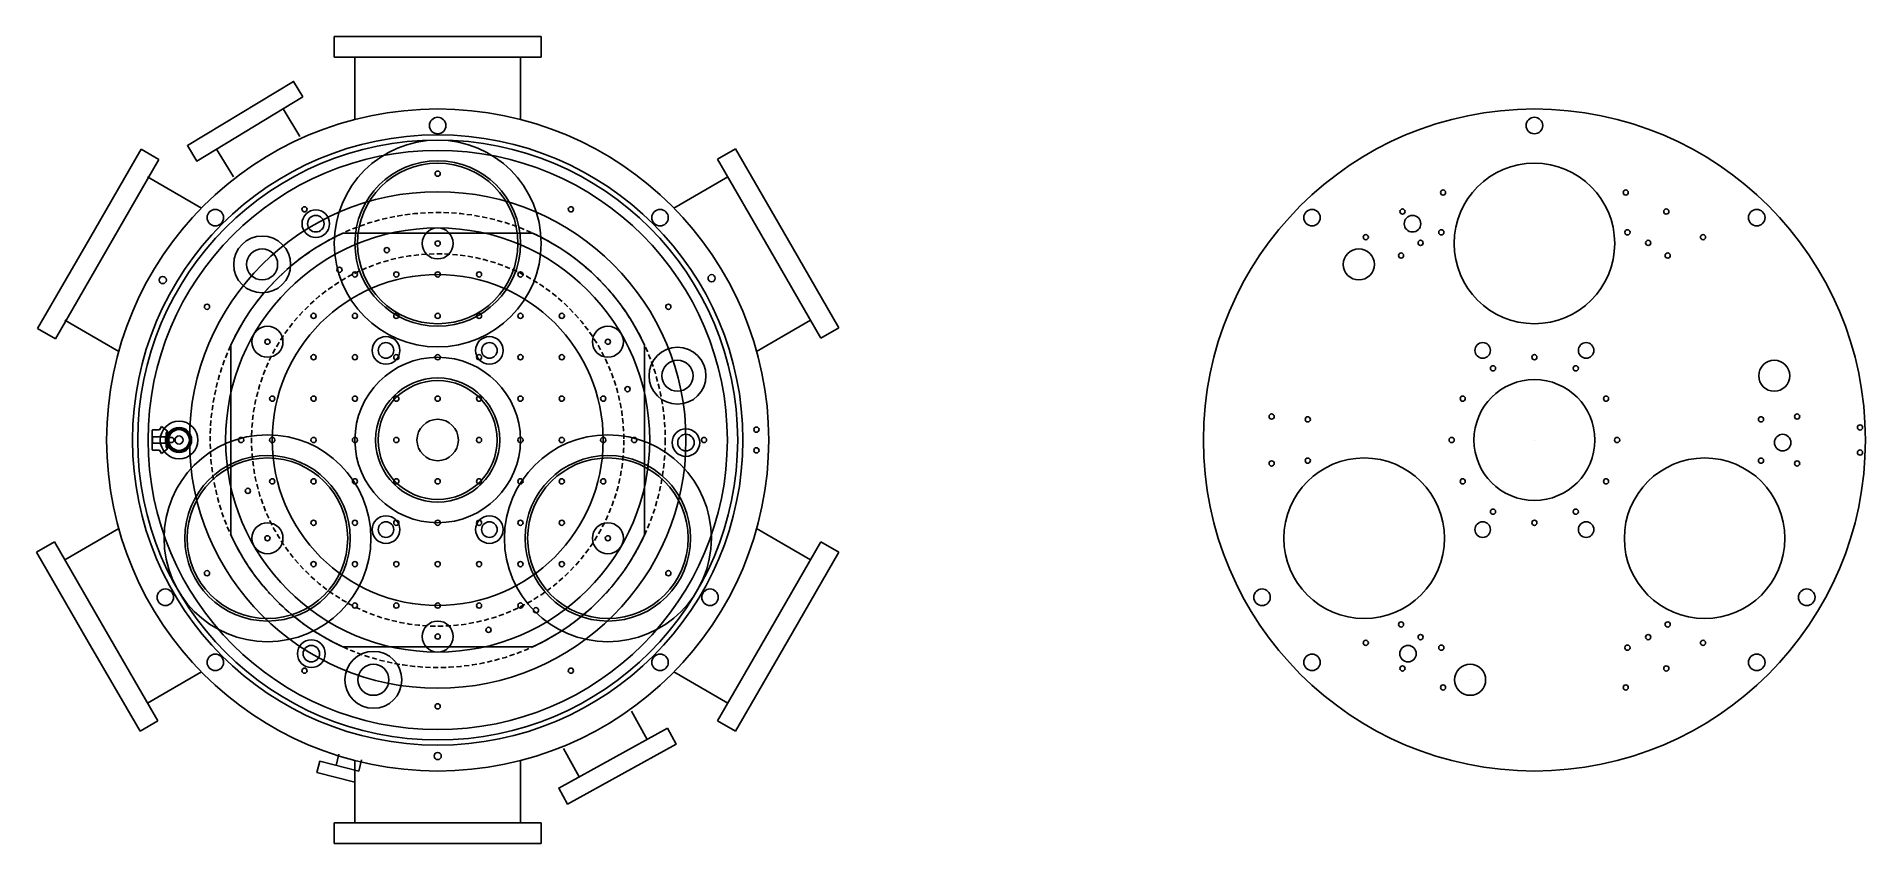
# Model space of a CAD drawing. Header units: inches. Extents: x -116 to 250, y -285 to 80.
# Drawn here: x 51.3 to 139.7, y -102.7 to -63.7 of the extents above; entities that cross this region are included whole.
import ezdxf

# ---------------------------------------------------------------- set-up
doc = ezdxf.new("R2010")
doc.units = ezdxf.units.IN
doc.header["$MEASUREMENT"] = 0
doc.linetypes.add('DASHED2', pattern=[0.375, 0.25, -0.125])
doc.linetypes.add('HIDDEN2', pattern=[0.1875, 0.125, -0.0625])

msp = doc.modelspace()

# ---------------------------------------------------------------- linework, layer by layer
at = {"color": 4}
for p, q in [((70.70465, -63.70123), (65.70465, -63.70123)), ((65.70465, -64.70123), (65.70465, -63.70123)), ((70.70465, -63.70123), (75.70465, -63.70123)), ((75.70465, -64.70123), (75.70465, -63.70123)), ((70.70465, -64.70123), (65.70465, -64.70123)), ((66.70465, -64.70123), (66.70465, -67.70929)), ((70.70465, -64.70123), (75.70465, -64.70123)), ((74.70465, -64.70123), (74.70465, -67.70929)), ((61.17296, -67.41869), (61.17296, -67.41869)), ((63.23031, -67.19837), (64.03808, -68.53587)), ((53.86797, -73.48056), (56.36797, -69.15044)), ((54.73399, -73.98056), (57.23399, -69.65044)), ((57.23399, -69.65044), (56.36797, -69.15044)), ((60.02031, -69.13702), (60.82808, -70.47452)), ((84.22612, -69.6211), (85.09214, -69.1211)), ((86.72612, -73.95123), (84.22612, -69.6211)), ((87.59214, -73.45123), (85.09214, -69.1211)), ((56.68318, -70.48712), (59.28824, -71.99116)), ((84.72612, -70.48712), (82.12106, -71.99116)), ((84.72612, -70.48712), (82.12106, -71.99116)), ((53.86797, -73.48056), (51.36797, -77.81069)), ((54.73399, -73.98056), (52.23399, -78.31069)), ((86.72612, -73.95123), (89.22612, -78.28135)), ((87.59214, -73.45123), (90.09214, -77.78135)), ((52.68318, -77.41533), (55.28824, -78.91936)), ((88.72612, -77.41533), (86.12106, -78.91936)), ((88.72612, -77.41533), (86.12106, -78.91936)), ((89.22612, -78.28135), (90.09214, -77.78135)), ((52.23399, -78.31069), (51.36797, -77.81069)), ((52.68318, -88.98712), (55.28824, -87.48309)), ((88.72612, -88.98712), (86.12106, -87.48309)), ((88.72612, -88.98712), (86.12106, -87.48309)), ((52.18318, -88.1211), (51.31715, -88.6211)), ((54.68318, -92.45123), (52.18318, -88.1211)), ((86.72612, -92.45123), (89.22612, -88.1211)), ((89.22612, -88.1211), (90.09214, -88.6211)), ((53.81715, -92.95123), (51.31715, -88.6211)), ((87.59214, -92.95123), (90.09214, -88.6211)), ((54.68318, -92.45123), (57.18318, -96.78135)), ((86.72612, -92.45123), (84.22612, -96.78135)), ((53.81715, -92.95123), (56.31715, -97.28135)), ((87.59214, -92.95123), (85.09214, -97.28135)), ((56.68318, -95.91533), (59.28824, -94.41129)), ((84.72612, -95.91533), (82.12106, -94.41129)), ((84.72612, -95.91533), (82.12106, -94.41129)), ((80.82636, -97.67562), (80.07193, -96.30731)), ((57.18318, -96.78135), (56.31715, -97.28135)), ((84.22612, -96.78135), (85.09214, -97.28135)), ((77.54244, -99.48624), (76.78801, -98.11794)), ((65.79606, -98.93043), (65.93349, -98.38498)), ((66.70465, -101.70123), (66.70465, -98.69316)), ((66.88697, -99.20529), (67.0244, -98.65984)), ((74.70465, -101.70123), (74.70465, -98.69316)), ((70.70465, -101.70123), (65.70465, -101.70123)), ((65.70465, -101.70123), (65.70465, -102.70123)), ((70.70465, -101.70123), (75.70465, -101.70123)), ((75.70465, -101.70123), (75.70465, -102.70123)), ((70.70465, -102.70123), (65.70465, -102.70123)), ((70.70465, -102.70123), (75.70465, -102.70123))]:
    msp.add_line(p, q, dxfattribs=at)
at = {"color": 2}
for p, q in [((66.12207, -73.20123), (75.28722, -73.20123)), ((60.70465, -78.61865), (60.70465, -87.7838)), ((80.70465, -78.61865), (80.70465, -87.7838)), ((66.12207, -93.20123), (75.28722, -93.20123))]:
    msp.add_line(p, q, dxfattribs=at)
for p, q in [((56.92512, -82.7091), (56.90544, -82.72879)), ((56.90544, -82.72879), (56.90544, -83.67367)), ((56.92512, -83.04375), (56.90544, -83.02406)), ((57.25307, -82.7091), (56.92512, -82.7091)), ((57.55504, -83.04375), (56.92512, -83.04375)), ((56.92512, -83.35871), (56.92512, -83.04375)), ((57.35977, -82.54906), (57.25307, -82.7091)), ((57.6389, -82.76914), (57.35977, -82.54906)), ((57.55504, -83.04375), (57.57473, -83.02406)), ((57.55504, -83.35871), (57.55504, -83.04375)), ((57.57473, -82.8656), (57.6389, -82.76914)), ((57.57473, -83.53685), (57.57473, -82.8656)), ((57.6389, -83.63331), (57.6389, -82.76914)), ((56.90544, -83.37839), (56.92512, -83.35871)), ((56.90544, -83.67367), (56.92512, -83.69335)), ((57.55504, -83.35871), (56.92512, -83.35871)), ((56.92512, -83.69335), (57.25307, -83.69335)), ((57.25307, -83.69335), (57.35977, -83.85339)), ((57.35977, -83.85339), (57.6389, -83.63331)), ((57.57473, -83.37839), (57.55504, -83.35871)), ((57.6389, -83.63331), (57.57473, -83.53685))]:
    msp.add_line(p, q)
at = {"color": 1}
for p, q in [((123.71334, -83.20123), (123.71334, -83.20123)), ((120.60751, -94.79233), (120.60751, -94.79233))]:
    msp.add_line(p, q, dxfattribs=at)
at = {"color": 4}
for points in [[(64.19332, -66.61678), (59.05731, -69.71861), (58.60495, -68.96961), (63.74096, -65.86777)], [(81.81154, -97.13243), (76.55726, -100.02943), (76.97974, -100.79567), (82.23401, -97.89868)]]:
    msp.add_lwpolyline(points, close=True, dxfattribs=at)
msp.add_lwpolyline([(66.88697, -99.20529), (65.00819, -98.73192), (64.87076, -99.27737), (66.70465, -99.73943)], dxfattribs=at)
for centre, radius in [((70.70465, -83.20123), 16), ((70.70465, -83.20123), 14.75), ((70.70465, -83.20123), 14.5), ((70.70465, -83.20123), 14), ((57.41508, -75.46953), 0.175), ((83.94513, -75.38183), 0.175), ((86.11318, -82.70123), 0.125), ((86.11318, -83.70123), 0.125), ((70.70465, -98.47623), 0.175)]:
    msp.add_circle(centre, radius, dxfattribs=at)
at = {"color": 1}
for centre, radius in [((70.70465, -83.20123), 16), ((70.70465, -68.00123), 0.4), ((123.71334, -83.20123), 16), ((123.71334, -68.00123), 0.4), ((70.70465, -73.70123), 5), ((70.70465, -73.70123), 4), ((70.70465, -73.70123), 3.88), ((123.71334, -73.70123), 3.88), ((119.29826, -71.24006), 0.125), ((128.12842, -71.24006), 0.125), ((59.95662, -72.4532), 0.4), ((64.8138, -72.74666), 0.667), ((64.8138, -72.74666), 0.4), ((81.45267, -72.4532), 0.4), ((112.96532, -72.4532), 0.4), ((117.33834, -72.1594), 0.125), ((117.8225, -72.74666), 0.4), ((130.08834, -72.1594), 0.125), ((134.46137, -72.4532), 0.4), ((62.21937, -74.71594), 1.375), ((115.56221, -73.39707), 0.125), ((119.2147, -73.16319), 0.125), ((128.21199, -73.16319), 0.125), ((131.86448, -73.39707), 0.125), ((62.21937, -74.71594), 0.75), ((115.22806, -74.71594), 0.75), ((117.26947, -74.28627), 0.125), ((118.21334, -73.67495), 0.125), ((129.21334, -73.67495), 0.125), ((129.21334, -73.67495), 0.125), ((130.15722, -74.28627), 0.125), ((68.20465, -78.8711), 0.667), ((68.20465, -78.8711), 0.375), ((73.20465, -78.8711), 0.667), ((73.20465, -78.8711), 0.375), ((121.21334, -78.8711), 0.375), ((126.21334, -78.8711), 0.375), ((70.70465, -83.20123), 4), ((82.29576, -80.0954), 1.375), ((82.29576, -80.0954), 0.75), ((123.71334, -79.20123), 0.125), ((135.30445, -80.0954), 0.75), ((70.70465, -83.20123), 3), ((123.71334, -83.20123), 2.92), ((121.71334, -79.73712), 0.125), ((125.71334, -79.73712), 0.125), ((120.24924, -81.20123), 0.125), ((127.17744, -81.20123), 0.125), ((111.01382, -82.06782), 0.125), ((112.75861, -82.20427), 0.125), ((134.66807, -82.20427), 0.125), ((136.41287, -82.06782), 0.125), ((62.47741, -87.95123), 5), ((78.93189, -87.95123), 5), ((82.70399, -83.32689), 0.667), ((82.70399, -83.32689), 0.4), ((119.71334, -83.20123), 0.125), ((127.71334, -83.20123), 0.125), ((135.71268, -83.32689), 0.4), ((139.45173, -82.59662), 0.125), ((62.47741, -87.95123), 4), ((78.93189, -87.95123), 4), ((139.45173, -83.80583), 0.125), ((62.47741, -87.95123), 3.88), ((78.93189, -87.95123), 3.88), ((111.01382, -84.33463), 0.125), ((115.4861, -87.95123), 3.88), ((112.75861, -84.19818), 0.125), ((131.94058, -87.95123), 3.88), ((134.66807, -84.19818), 0.125), ((136.41287, -84.33463), 0.125), ((120.24924, -85.20123), 0.125), ((127.17744, -85.20123), 0.125), ((121.71334, -86.66533), 0.125), ((125.71334, -86.66533), 0.125), ((68.20465, -87.53135), 0.667), ((68.20465, -87.53135), 0.375), ((73.20465, -87.53135), 0.667), ((73.20465, -87.53135), 0.375), ((121.21334, -87.53135), 0.375), ((123.71334, -87.20123), 0.125), ((126.21334, -87.53135), 0.375), ((57.54106, -90.80123), 0.4), ((83.86823, -90.80123), 0.4), ((110.54976, -90.80123), 0.4), ((136.87693, -90.80123), 0.4), ((117.26947, -92.11618), 0.125), ((118.21334, -92.7275), 0.125), ((129.21334, -92.7275), 0.125), ((130.15722, -92.11618), 0.125), ((59.95662, -93.94925), 0.4), ((64.59615, -93.53013), 0.667), ((64.59615, -93.53013), 0.4), ((67.59882, -94.79233), 1.375), ((81.45267, -93.94925), 0.4), ((112.96532, -93.94925), 0.4), ((115.56221, -93.00538), 0.125), ((117.60484, -93.53013), 0.4), ((119.2147, -93.23926), 0.125), ((128.21199, -93.23926), 0.125), ((131.86448, -93.00538), 0.125), ((134.46137, -93.94925), 0.4), ((67.59882, -94.79233), 0.75), ((117.33834, -94.24305), 0.125), ((120.60751, -94.79233), 0.75), ((130.08834, -94.24305), 0.125), ((119.29826, -95.16239), 0.125), ((128.12842, -95.16239), 0.125)]:
    msp.add_circle(centre, radius, dxfattribs=at)
at = {"color": 3}
for centre, radius in [((70.70465, -83.20123), 14), ((70.70465, -70.32623), 0.125), ((64.26715, -72.05115), 0.125), ((77.14215, -72.05115), 0.125), ((70.70465, -83.20123), 10.25), ((70.70465, -73.70123), 0.75), ((68.24587, -74.02493), 0.125), ((65.95465, -74.97398), 0.125), ((59.55457, -76.76373), 0.125), ((59.55457, -76.76373), 0.125), ((81.85472, -76.76373), 0.125), ((62.47741, -78.45123), 0.75), ((78.93189, -78.45123), 0.75), ((70.70465, -83.20123), 2.8746), ((79.88094, -80.74244), 0.125), ((57.82965, -83.20123), 0.125), ((61.20465, -83.20123), 0.125), ((80.20465, -83.20123), 0.125), ((83.57965, -83.20123), 0.125), ((61.52835, -85.66001), 0.125), ((62.47741, -87.95123), 0.75), ((78.93189, -87.95123), 0.75), ((59.55457, -89.63873), 0.125), ((81.85472, -89.63873), 0.125), ((75.45465, -91.42847), 0.125), ((70.70465, -92.70123), 0.75), ((73.16343, -92.37752), 0.125), ((64.26715, -94.3513), 0.125), ((77.14215, -94.3513), 0.125), ((70.70465, -96.07623), 0.125)]:
    msp.add_circle(centre, radius, dxfattribs=at)
at = {"color": 6}
for radius in [12, 8]:
    msp.add_circle((70.70465, -83.20123), radius, dxfattribs=at)
at = {"linetype": 'DASHED2'}
for radius in [11, 9]:
    msp.add_circle((70.70465, -83.20123), radius, dxfattribs=at)
at = {"color": 2}
for centre, radius in [((70.70465, -73.70123), 0.125), ((66.70465, -75.20123), 0.125), ((68.70465, -75.20123), 0.125), ((70.70465, -75.20123), 0.125), ((72.70465, -75.20123), 0.125), ((74.70465, -75.20123), 0.125), ((64.70465, -77.20123), 0.125), ((66.70465, -77.20123), 0.125), ((68.70465, -77.20123), 0.125), ((70.70465, -77.20123), 0.125), ((72.70465, -77.20123), 0.125), ((74.70465, -77.20123), 0.125), ((76.70465, -77.20123), 0.125), ((62.47741, -78.45123), 0.125), ((78.93189, -78.45123), 0.125), ((64.70465, -79.20123), 0.125), ((66.70465, -79.20123), 0.125), ((68.70465, -79.20123), 0.125), ((70.70465, -79.20123), 0.125), ((72.70465, -79.20123), 0.125), ((74.70465, -79.20123), 0.125), ((76.70465, -79.20123), 0.125), ((62.70465, -81.20123), 0.125), ((64.70465, -81.20123), 0.125), ((66.70465, -81.20123), 0.125), ((68.70465, -81.20123), 0.125), ((70.70465, -81.20123), 0.125), ((72.70465, -81.20123), 0.125), ((74.70465, -81.20123), 0.125), ((76.70465, -81.20123), 0.125), ((78.70465, -81.20123), 0.125), ((70.70465, -83.20123), 1), ((62.70465, -83.20123), 0.125), ((64.70465, -83.20123), 0.125), ((66.70465, -83.20123), 0.125), ((68.70465, -83.20123), 0.125), ((72.70465, -83.20123), 0.125), ((74.70465, -83.20123), 0.125), ((76.70465, -83.20123), 0.125), ((78.70465, -83.20123), 0.125), ((62.70465, -85.20123), 0.125), ((64.70465, -85.20123), 0.125), ((66.70465, -85.20123), 0.125), ((68.70465, -85.20123), 0.125), ((70.70465, -85.20123), 0.125), ((72.70465, -85.20123), 0.125), ((74.70465, -85.20123), 0.125), ((76.70465, -85.20123), 0.125), ((78.70465, -85.20123), 0.125), ((64.70465, -87.20123), 0.125), ((66.70465, -87.20123), 0.125), ((68.70465, -87.20123), 0.125), ((70.70465, -87.20123), 0.125), ((72.70465, -87.20123), 0.125), ((74.70465, -87.20123), 0.125), ((76.70465, -87.20123), 0.125), ((62.47741, -87.95123), 0.125), ((78.93189, -87.95123), 0.125), ((64.70465, -89.20123), 0.125), ((66.70465, -89.20123), 0.125), ((68.70465, -89.20123), 0.125), ((70.70465, -89.20123), 0.125), ((72.70465, -89.20123), 0.125), ((74.70465, -89.20123), 0.125), ((76.70465, -89.20123), 0.125), ((66.70465, -91.20123), 0.125), ((68.70465, -91.20123), 0.125), ((70.70465, -91.20123), 0.125), ((72.70465, -91.20123), 0.125), ((74.70465, -91.20123), 0.125), ((70.70465, -92.70123), 0.125)]:
    msp.add_circle(centre, radius, dxfattribs=at)
for radius in [0.91023, 0.60531, 0.53878, 0.5, 0.19685]:
    msp.add_circle((58.20465, -83.20123), radius)
at = {"linetype": 'HIDDEN2'}
msp.add_circle((58.20465, -83.20123), 0.59055, dxfattribs=at)
at = {"color": 2}
for start, end in [(114.6199773, 155.3800227), (24.6199773, 65.3800227), (204.6199773, 245.3800227), (294.6199773, 335.3800227)]:
    msp.add_arc((70.70465, -83.20123), 11, start, end, dxfattribs=at)

doc.saveas('drawing.dxf')
